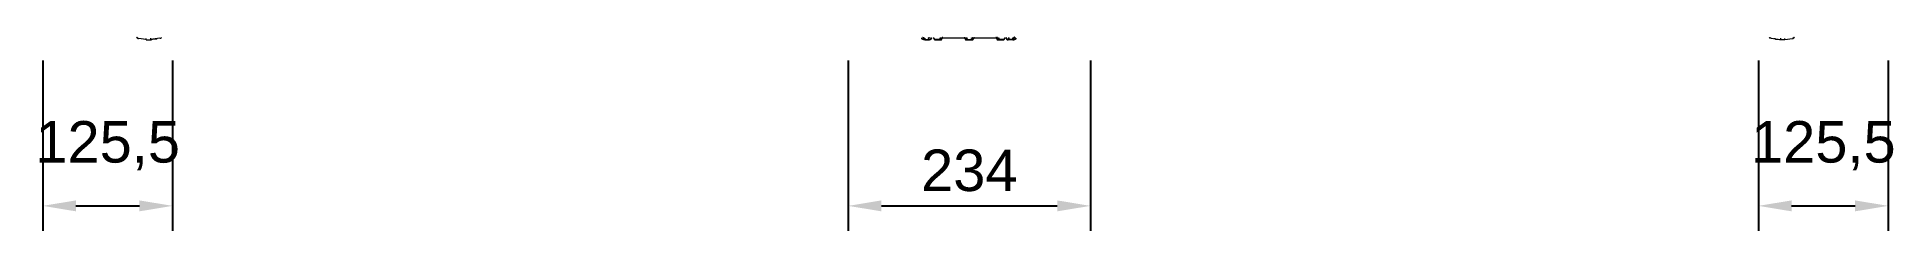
# Model space of a CAD drawing. Header units: millimetres. Extents: x -999 to 4635, y -962 to 3668.
# Drawn here: x -784 to 1010, y -184 to 3 of the extents above; entities that cross this region are included whole.
import ezdxf

# ---------------------------------------------------------------- set-up
doc = ezdxf.new("R2010")
doc.units = ezdxf.units.MM
doc.layers.add('GORUNEN', color=7, linetype='Continuous', lineweight=9)
doc.layers.add('OLCU', color=4, linetype='Continuous', lineweight=9)
doc.styles.add('PI3D', font='arial.ttf')
doc.dimstyles.new('PF_MM', dxfattribs={"dimtxt": 40, "dimasz": 32, "dimexe": 24, "dimexo": 20, "dimgap": 14, "dimtad": 1, "dimdec": 1, "dimtxsty": 'PI3D', "dimcen": 2.5, "dimclrd": 4, "dimclre": 4, "dimclrt": 3, "dimazin": 3, "dimtfac": 1, "dimtmove": 0, "dimatfit": 3})

msp = doc.modelspace()

# ---------------------------------------------------------------- dimensions: what is measured, and where the dimension line sits
at = {"layer": 'OLCU'}
for base, p1, p2 in [((-778.34, -160), (-778.34, 0), (-652.87, 0)), ((0, -160), (0, 0), (234, 0)), ((879.51, -160), (879.51, 0), (1004.99, 0))]:
    msp.add_linear_dim(base=base, p1=p1, p2=p2, dimstyle='PF_MM', dxfattribs=at).render()

# ---------------------------------------------------------------- linework, layer by layer
at = {"layer": 'GORUNEN'}
for points in [[(-687.82, 2.55), (-687.43, 2.22), (-687.05, 1.9)], [(-687.48, 2.53), (-687.03, 2.13), (-686.58, 1.76)], [(-687.47, 1.97), (-687.25, 1.89)], [(-687.25, 1.89), (-687.47, 1.97)], [(-687.25, 1.89), (-687.1, 1.84)], [(-687.25, 1.89), (-687.05, 1.82)], [(-687.13, 1.85), (-687.05, 1.82)], [(-687.05, 1.9), (-687.06, 1.91)], [(-686.58, 1.76), (-686.62, 1.76), (-686.65, 1.76), (-686.69, 1.77), (-686.72, 1.77), (-686.75, 1.77), (-686.79, 1.78), (-686.82, 1.79), (-686.85, 1.8), (-686.88, 1.81), (-686.91, 1.82), (-686.94, 1.83), (-686.96, 1.85), (-686.98, 1.86), (-687.01, 1.87), (-687.03, 1.89), (-687.04, 1.9), (-687.05, 1.9)], [(-687.05, 1.9), (-686.96, 1.83)], [(-686.96, 1.83), (-687.05, 1.9)], [(-687, 1.87), (-687.01, 1.87)], [(-687.01, 1.87), (-687.01, 1.87)], [(-686.96, 1.83), (-687, 1.87)], [(-686.96, 1.83), (-686.87, 1.76), (-686.77, 1.7), (-686.68, 1.64), (-686.58, 1.59), (-686.48, 1.54), (-686.38, 1.49), (-686.28, 1.45), (-686.18, 1.42), (-686.08, 1.39), (-685.97, 1.36), (-685.87, 1.34), (-685.76, 1.32)], [(-686.49, 1.68), (-686.53, 1.68), (-686.57, 1.68), (-686.6, 1.69), (-686.64, 1.69), (-686.68, 1.7), (-686.71, 1.71), (-686.74, 1.72), (-686.77, 1.73), (-686.8, 1.74), (-686.82, 1.75), (-686.85, 1.76), (-686.88, 1.78), (-686.9, 1.79), (-686.93, 1.81), (-686.94, 1.82), (-686.96, 1.83)], [(-686.56, 1.57), (-686.61, 1.6), (-686.67, 1.64)], [(-686.61, 1.6), (-686.67, 1.64)], [(-686.67, 1.64), (-686.67, 1.64)], [(-686.63, 1.61), (-686.52, 1.56), (-686.41, 1.51), (-686.3, 1.46), (-686.23, 1.44), (-686.17, 1.42)], [(-686.58, 1.76), (-686.49, 1.68)], [(-686.56, 1.57), (-686.56, 1.57)], [(-686.49, 1.68), (-686.43, 1.63), (-686.38, 1.59), (-686.32, 1.54), (-686.27, 1.51), (-686.22, 1.48), (-686.17, 1.45), (-686.12, 1.43), (-686.08, 1.41), (-686.02, 1.39), (-685.97, 1.37), (-685.92, 1.36), (-685.87, 1.34), (-685.82, 1.33), (-685.77, 1.32)], [(-686.19, 1.42), (-686.26, 1.44), (-686.33, 1.47), (-686.39, 1.5)], [(-686.19, 1.42), (-686.26, 1.44), (-686.33, 1.47), (-686.39, 1.5)], [(-685.76, 1.32), (-685.88, 1.34), (-685.99, 1.36), (-686.09, 1.39), (-686.19, 1.42)], [(-685.77, 1.32), (-685.76, 1.32)], [(-685.77, 1.32), (-685.77, 1.32)], [(-685.77, 1.32), (-685.76, 1.32)], [(-678.36, 0.28), (-685.76, 1.32)], [(-685.76, 1.32), (-685.76, 1.32)], [(-678.36, 0), (-678.36, 1.46)], [(-678.36, 0), (-674.36, 0)], [(-677.36, 0), (-673.36, 0)], [(-674.36, 1.66), (-674.36, 1.6)], [(-665.16, 1.57), (-674.36, 0.28)], [(-674.36, 1.55), (-674.36, 1.48)], [(-674.36, 1.46), (-674.36, 0)], [(-674.36, 0.77), (-674.36, 0.59)], [(-669.46, 0.83), (-673.36, 0.28)], [(-673.36, 0.42), (-673.36, 0)], [(-669.46, 0.83), (-671.84, 0.49)], [(-669.46, 0.83), (-669.02, 0.9), (-668.58, 0.99), (-668.2, 1.09), (-667.84, 1.2)], [(-669.38, 0.98), (-669.39, 0.95), (-669.4, 0.92), (-669.4, 0.9), (-669.41, 0.89), (-669.41, 0.88), (-669.42, 0.87), (-669.42, 0.86), (-669.43, 0.86), (-669.43, 0.85), (-669.43, 0.85), (-669.43, 0.85), (-669.44, 0.84), (-669.44, 0.84), (-669.44, 0.84), (-669.44, 0.84), (-669.45, 0.84), (-669.45, 0.83), (-669.45, 0.83), (-669.45, 0.83), (-669.45, 0.83), (-669.45, 0.83), (-669.46, 0.83), (-669.46, 0.83), (-669.46, 0.83), (-669.46, 0.83), (-669.46, 0.83), (-669.46, 0.83)], [(-667.84, 1.2), (-668.03, 1.14)], [(-665, 1.6), (-664.76, 1.65), (-664.52, 1.71), (-664.37, 1.75), (-664.22, 1.8)], [(-664.22, 1.8), (-664.02, 1.87), (-663.82, 1.96), (-663.63, 2.05)], [(-663.63, 2.05), (-663.82, 1.96), (-664.02, 1.87), (-664.22, 1.8)], [(-664.21, 1.8), (-664.22, 1.8)], [(-664.11, 1.84), (-663.91, 1.92)], [(-663.63, 2.05), (-663.65, 2.04)], [(74.07, 0), (73.83, 0.01), (73.59, 0.02), (73.36, 0.05), (73.12, 0.09), (72.89, 0.14), (72.66, 0.2), (72.43, 0.28), (72.21, 0.36), (71.99, 0.45), (71.77, 0.56), (71.57, 0.67), (71.36, 0.8), (71.16, 0.93), (70.97, 1.07), (70.79, 1.23), (70.66, 1.34), (70.54, 1.46)], [(70.67, 1.73), (70.84, 1.57), (71.02, 1.41), (71.2, 1.27), (71.39, 1.13), (71.59, 1), (71.8, 0.89), (71.96, 0.8), (72.12, 0.73), (72.28, 0.65), (72.45, 0.59), (72.61, 0.53), (72.78, 0.48), (72.95, 0.43), (73.12, 0.39), (73.3, 0.36), (73.47, 0.33), (73.65, 0.31), (73.83, 0.29), (74, 0.28), (74.17, 0.28)], [(71.92, 2.53), (71.98, 2.45), (72.04, 2.38), (72.11, 2.31), (72.18, 2.24), (72.25, 2.17), (72.33, 2.11), (72.41, 2.04), (72.49, 1.98), (72.58, 1.92), (72.68, 1.87), (72.77, 1.82), (72.87, 1.76)], [(72.47, 2.55), (72.51, 2.49), (72.56, 2.42), (72.61, 2.36), (72.67, 2.31), (72.73, 2.25), (72.79, 2.19), (72.86, 2.14), (72.92, 2.09), (73, 2.04), (73.07, 1.99), (73.15, 1.95), (73.23, 1.9)], [(72.87, 1.76), (72.89, 1.76), (72.9, 1.76), (72.91, 1.76), (72.93, 1.76), (72.94, 1.77), (72.95, 1.77), (72.97, 1.77), (72.98, 1.77), (73, 1.78), (73.01, 1.78), (73.03, 1.79), (73.04, 1.79), (73.06, 1.8), (73.07, 1.81), (73.09, 1.81), (73.11, 1.82), (73.13, 1.84), (73.15, 1.85), (73.18, 1.87), (73.2, 1.88), (73.21, 1.89), (73.23, 1.9)], [(72.87, 1.76), (72.97, 1.72), (73.07, 1.68)], [(73.07, 1.68), (73.08, 1.68), (73.09, 1.68), (73.1, 1.68), (73.11, 1.68), (73.13, 1.68), (73.14, 1.69), (73.15, 1.69), (73.16, 1.69), (73.17, 1.69), (73.18, 1.7), (73.19, 1.7), (73.21, 1.71), (73.22, 1.71), (73.23, 1.72), (73.25, 1.73), (73.27, 1.74), (73.29, 1.75), (73.31, 1.77), (73.32, 1.78), (73.34, 1.79), (73.36, 1.81), (73.38, 1.83)], [(73.07, 1.68), (73.3, 1.59), (73.53, 1.52), (73.75, 1.46), (73.98, 1.41), (74.22, 1.36), (74.41, 1.34), (74.6, 1.32)], [(73.23, 1.9), (73.31, 1.87), (73.38, 1.83)], [(73.38, 1.83), (73.53, 1.73), (73.66, 1.65), (73.78, 1.59), (73.9, 1.53), (74.02, 1.48), (74.14, 1.44), (74.26, 1.4), (74.38, 1.36), (74.49, 1.34), (74.54, 1.33), (74.6, 1.32)], [(74.07, 0), (78.5, 0)], [(74.17, 0.28), (78.24, 0.28)], [(77.2, 1.32), (77.28, 1.33), (77.37, 1.35), (77.45, 1.37), (77.54, 1.39), (77.62, 1.42), (77.71, 1.45), (77.79, 1.49), (77.87, 1.53), (77.96, 1.58), (78.04, 1.63), (78.12, 1.69), (78.2, 1.75), (78.25, 1.79), (78.3, 1.84)], [(77.2, 1.32), (77.22, 1.33), (77.24, 1.34), (77.26, 1.35), (77.28, 1.36), (77.31, 1.37), (77.33, 1.39), (77.35, 1.4), (77.37, 1.42), (77.39, 1.43), (77.41, 1.45), (77.44, 1.47), (77.46, 1.49), (77.48, 1.51), (77.5, 1.54), (77.52, 1.56), (77.55, 1.59), (77.58, 1.63), (77.61, 1.68), (77.64, 1.72), (77.67, 1.77), (77.69, 1.8), (77.7, 1.83)], [(77.7, 1.83), (77.72, 1.86), (77.74, 1.89), (77.76, 1.91)], [(78.3, 1.84), (78.28, 1.83), (78.26, 1.82), (78.24, 1.81), (78.21, 1.8), (78.19, 1.8), (78.17, 1.79), (78.14, 1.79), (78.12, 1.78), (78.1, 1.78), (78.07, 1.78), (78.05, 1.78), (78.02, 1.78), (78, 1.78), (77.97, 1.78), (77.94, 1.78), (77.92, 1.78), (77.89, 1.78), (77.86, 1.79), (77.84, 1.79), (77.81, 1.8), (77.77, 1.81), (77.74, 1.82), (77.7, 1.83)], [(78.44, 1.98), (78.42, 1.97), (78.39, 1.96), (78.37, 1.95), (78.35, 1.93), (78.32, 1.92), (78.3, 1.92), (78.27, 1.91), (78.24, 1.9), (78.22, 1.89), (78.19, 1.89), (78.16, 1.88), (78.13, 1.88), (78.1, 1.88), (78.07, 1.88), (78.04, 1.88), (78.01, 1.88), (77.98, 1.88), (77.95, 1.88), (77.92, 1.88), (77.89, 1.89), (77.86, 1.89), (77.83, 1.9), (77.8, 1.91), (77.76, 1.91)], [(78.24, 0.28), (78.33, 0.28), (78.43, 0.29), (78.52, 0.3), (78.61, 0.32), (78.71, 0.34), (78.8, 0.36), (78.89, 0.39), (78.98, 0.42), (79.06, 0.46), (79.15, 0.5), (79.23, 0.55), (79.31, 0.59), (79.39, 0.65), (79.47, 0.7), (79.54, 0.76), (79.61, 0.83), (79.68, 0.89), (79.74, 0.96), (79.8, 1.04), (79.86, 1.11), (79.91, 1.19), (79.96, 1.27), (80, 1.36), (80.04, 1.44), (80.08, 1.53), (80.11, 1.62), (80.14, 1.71), (80.17, 1.8), (80.18, 1.89), (80.2, 1.99), (80.21, 2.08), (80.22, 2.17), (80.22, 2.26)], [(78.3, 1.84), (78.35, 1.89), (78.39, 1.93), (78.44, 1.98)], [(80.5, 2), (80.5, 1.9), (80.49, 1.81), (80.48, 1.71), (80.46, 1.62), (80.44, 1.53), (80.42, 1.44), (80.39, 1.34), (80.36, 1.25), (80.32, 1.17), (80.28, 1.08), (80.23, 1), (80.18, 0.92), (80.13, 0.84), (80.07, 0.76), (80.01, 0.69), (79.94, 0.62), (79.88, 0.55), (79.81, 0.49), (79.73, 0.43), (79.66, 0.37), (79.58, 0.31), (79.5, 0.27), (79.41, 0.22), (79.33, 0.18), (79.24, 0.14), (79.15, 0.11), (79.06, 0.08), (78.97, 0.05), (78.87, 0.03), (78.78, 0.02), (78.68, 0.01), (78.59, 0), (78.5, 0)], [(82.5, 2), (82.5, 1.9), (82.51, 1.8), (82.52, 1.71), (82.54, 1.61), (82.56, 1.51), (82.59, 1.42), (82.62, 1.33), (82.65, 1.23), (82.69, 1.14), (82.74, 1.06), (82.78, 0.97), (82.84, 0.89), (82.89, 0.81), (82.95, 0.73), (83.02, 0.66), (83.09, 0.59), (83.16, 0.52), (83.23, 0.45), (83.31, 0.39), (83.39, 0.34), (83.47, 0.28), (83.56, 0.24), (83.64, 0.19), (83.73, 0.15), (83.83, 0.12), (83.92, 0.09), (84.01, 0.06), (84.11, 0.04), (84.21, 0.02), (84.3, 0.01), (84.4, 0), (84.5, 0)], [(84.76, 0.28), (84.67, 0.28), (84.57, 0.29), (84.48, 0.3), (84.39, 0.32), (84.29, 0.34), (84.24, 0.35), (84.17, 0.37), (84.1, 0.39), (84.05, 0.41), (83.98, 0.44), (83.91, 0.47), (83.84, 0.51), (83.77, 0.54), (83.7, 0.59), (83.63, 0.63), (83.59, 0.66), (83.54, 0.7), (83.5, 0.73), (83.45, 0.77), (83.41, 0.81), (83.37, 0.84), (83.34, 0.88), (83.29, 0.93), (83.23, 1), (83.18, 1.06), (83.14, 1.12), (83.09, 1.19), (83.05, 1.26), (83.01, 1.33), (82.97, 1.4), (82.94, 1.48), (82.91, 1.55), (82.88, 1.63), (82.86, 1.71), (82.84, 1.79), (82.82, 1.86), (82.81, 1.94), (82.8, 2.02), (82.79, 2.11), (82.78, 2.18), (82.78, 2.26)], [(84.5, 0), (89.5, 0)], [(89.33, 0.28), (84.76, 0.28)], [(88.49, 1.89), (88.52, 1.76), (88.54, 1.67), (88.56, 1.59), (88.59, 1.52), (88.6, 1.48), (88.62, 1.44)], [(88.62, 1.44), (88.67, 1.44), (88.71, 1.45), (88.76, 1.45), (88.81, 1.46), (88.86, 1.47), (88.9, 1.48), (88.94, 1.5), (88.98, 1.51), (89.02, 1.53), (89.06, 1.55), (89.1, 1.57), (89.13, 1.59), (89.17, 1.61), (89.21, 1.64), (89.24, 1.67), (89.28, 1.7), (89.31, 1.73), (89.34, 1.76), (89.37, 1.79), (89.4, 1.83), (89.43, 1.86), (89.45, 1.9), (89.47, 1.94), (89.5, 1.97), (89.52, 2.01), (89.53, 2.05), (89.55, 2.09), (89.56, 2.13), (89.58, 2.17), (89.59, 2.21), (89.6, 2.25), (89.6, 2.29), (89.61, 2.33), (89.61, 2.37), (89.61, 2.4), (89.61, 2.43)], [(88.62, 1.44), (88.63, 1.42), (88.64, 1.4), (88.64, 1.39)], [(89.33, 0.28), (89.38, 0.28), (89.43, 0.29), (89.48, 0.29), (89.52, 0.3), (89.57, 0.31), (89.61, 0.32), (89.66, 0.34), (89.7, 0.35), (89.75, 0.37), (89.79, 0.39), (89.83, 0.42), (89.87, 0.44), (89.91, 0.47), (89.95, 0.5), (89.99, 0.53), (90.02, 0.56), (90.05, 0.59), (90.09, 0.63), (90.12, 0.66), (90.14, 0.7), (90.17, 0.74), (90.19, 0.78), (90.22, 0.82), (90.24, 0.87), (90.26, 0.91), (90.27, 0.95), (90.29, 1), (90.3, 1.05), (90.31, 1.09), (90.32, 1.14), (90.32, 1.19), (90.32, 1.23), (90.33, 1.28)], [(89.5, 0), (89.55, 0), (89.6, 0), (89.65, 0.01), (89.7, 0.02), (89.74, 0.03), (89.79, 0.04), (89.84, 0.06), (89.88, 0.08), (89.93, 0.1), (89.97, 0.12), (90.01, 0.14), (90.06, 0.17), (90.1, 0.2), (90.13, 0.23), (90.17, 0.26), (90.21, 0.29), (90.24, 0.33), (90.27, 0.37), (90.3, 0.4), (90.33, 0.44), (90.36, 0.49), (90.38, 0.53), (90.4, 0.57), (90.42, 0.62), (90.44, 0.66), (90.46, 0.71), (90.47, 0.76), (90.48, 0.8), (90.49, 0.85), (90.5, 0.9), (90.5, 0.95), (90.5, 1)], [(91.32, 2.28), (91.27, 2.28), (91.22, 2.28), (91.17, 2.27), (91.13, 2.26), (91.08, 2.25), (91.04, 2.24), (90.99, 2.23), (90.95, 2.21), (90.9, 2.19), (90.86, 2.17), (90.82, 2.15), (90.78, 2.12), (90.74, 2.1), (90.7, 2.07), (90.66, 2.04), (90.63, 2), (90.6, 1.97), (90.56, 1.94), (90.53, 1.9), (90.51, 1.86), (90.48, 1.82), (90.46, 1.78), (90.43, 1.74), (90.41, 1.7), (90.39, 1.65), (90.38, 1.61), (90.36, 1.56), (90.35, 1.52), (90.34, 1.47), (90.33, 1.42), (90.33, 1.38), (90.33, 1.33), (90.33, 1.28)], [(90.33, 1.28), (90.33, 1.28)], [(91.5, 2), (91.45, 2), (91.4, 2), (91.35, 1.99), (91.3, 1.98), (91.26, 1.97), (91.21, 1.96), (91.16, 1.94), (91.12, 1.92), (91.07, 1.9), (91.03, 1.88), (90.99, 1.86), (90.94, 1.83), (90.9, 1.8), (90.87, 1.77), (90.83, 1.74), (90.79, 1.71), (90.76, 1.67), (90.73, 1.63), (90.7, 1.6), (90.67, 1.56), (90.64, 1.51), (90.62, 1.47), (90.6, 1.43), (90.58, 1.38), (90.56, 1.34), (90.54, 1.29), (90.53, 1.24), (90.52, 1.2), (90.51, 1.15), (90.5, 1.1), (90.5, 1.05), (90.5, 1)], [(91.5, 2), (112, 2)], [(113, 1), (113, 1.05), (113, 1.1), (112.99, 1.15), (112.98, 1.2), (112.97, 1.24), (112.96, 1.29), (112.94, 1.34), (112.92, 1.38), (112.9, 1.43), (112.88, 1.47), (112.86, 1.51), (112.83, 1.56), (112.8, 1.6), (112.77, 1.63), (112.74, 1.67), (112.71, 1.71), (112.67, 1.74), (112.63, 1.77), (112.6, 1.8), (112.56, 1.83), (112.51, 1.86), (112.47, 1.88), (112.43, 1.9), (112.38, 1.92), (112.34, 1.94), (112.29, 1.96), (112.24, 1.97), (112.2, 1.98), (112.15, 1.99), (112.1, 2), (112.05, 2), (112, 2)], [(112.18, 2.28), (112.23, 2.28), (112.28, 2.28), (112.33, 2.27), (112.37, 2.26), (112.42, 2.25), (112.46, 2.24), (112.51, 2.23), (112.55, 2.21), (112.6, 2.19), (112.64, 2.17), (112.68, 2.15), (112.72, 2.12), (112.76, 2.1), (112.8, 2.07), (112.84, 2.04), (112.87, 2), (112.9, 1.97), (112.94, 1.94), (112.97, 1.9), (112.99, 1.86), (113.02, 1.82), (113.04, 1.78), (113.07, 1.74), (113.09, 1.7), (113.11, 1.65), (113.12, 1.61), (113.14, 1.56), (113.15, 1.52), (113.16, 1.47), (113.17, 1.42), (113.17, 1.38), (113.17, 1.33), (113.17, 1.28)], [(113, 1), (113, 0.95), (113, 0.9), (113.01, 0.85), (113.02, 0.8), (113.03, 0.76), (113.04, 0.71), (113.06, 0.66), (113.08, 0.62), (113.1, 0.57), (113.12, 0.53), (113.14, 0.49), (113.17, 0.44), (113.2, 0.4), (113.23, 0.37), (113.26, 0.33), (113.29, 0.29), (113.33, 0.26), (113.37, 0.23), (113.4, 0.2), (113.44, 0.17), (113.49, 0.14), (113.53, 0.12), (113.57, 0.1), (113.62, 0.08), (113.66, 0.06), (113.71, 0.04), (113.76, 0.03), (113.8, 0.02), (113.85, 0.01), (113.9, 0), (113.95, 0), (114, 0)], [(114.17, 0.28), (114.12, 0.28), (114.07, 0.29), (114.02, 0.29), (113.98, 0.3), (113.93, 0.31), (113.89, 0.32), (113.84, 0.34), (113.8, 0.35), (113.75, 0.37), (113.71, 0.39), (113.67, 0.42), (113.63, 0.44), (113.59, 0.47), (113.55, 0.5), (113.51, 0.53), (113.48, 0.56), (113.45, 0.59), (113.41, 0.63), (113.38, 0.66), (113.36, 0.7), (113.33, 0.74), (113.31, 0.78), (113.28, 0.82), (113.26, 0.87), (113.24, 0.91), (113.23, 0.95), (113.21, 1), (113.2, 1.05), (113.19, 1.09), (113.18, 1.14), (113.18, 1.19), (113.18, 1.23), (113.17, 1.28)], [(113.17, 1.28), (113.17, 1.28)], [(114.88, 1.44), (114.83, 1.44), (114.79, 1.45), (114.74, 1.45), (114.69, 1.46), (114.64, 1.47), (114.6, 1.48), (114.56, 1.5), (114.52, 1.51), (114.48, 1.53), (114.44, 1.55), (114.4, 1.57), (114.37, 1.59), (114.33, 1.61), (114.29, 1.64), (114.26, 1.67), (114.22, 1.7), (114.19, 1.73), (114.16, 1.76), (114.13, 1.79), (114.1, 1.83), (114.07, 1.86), (114.05, 1.9), (114.03, 1.94), (114, 1.97), (113.98, 2.01), (113.97, 2.05), (113.95, 2.09), (113.94, 2.13), (113.92, 2.17), (113.91, 2.21), (113.9, 2.25), (113.9, 2.29), (113.89, 2.33), (113.89, 2.37), (113.89, 2.4), (113.89, 2.43)], [(114, 0), (120, 0)], [(114.17, 0.28), (119.83, 0.28)], [(114.88, 1.44), (114.87, 1.42), (114.86, 1.4), (114.86, 1.39)], [(115.01, 1.89), (114.98, 1.76), (114.96, 1.67), (114.94, 1.59), (114.91, 1.52), (114.9, 1.48), (114.88, 1.44)], [(119.12, 1.44), (119.1, 1.48), (119.08, 1.53), (119.06, 1.59), (119.05, 1.64), (119.03, 1.71), (119.01, 1.78), (119, 1.83), (118.99, 1.89)], [(120.11, 2.43), (120.11, 2.38), (120.11, 2.33), (120.1, 2.28), (120.09, 2.24), (120.08, 2.2), (120.07, 2.16), (120.06, 2.12), (120.04, 2.08), (120.03, 2.04), (120.01, 2), (119.99, 1.96), (119.97, 1.92), (119.94, 1.89), (119.92, 1.85), (119.89, 1.82), (119.86, 1.78), (119.83, 1.75), (119.8, 1.72), (119.77, 1.69), (119.73, 1.66), (119.7, 1.63), (119.66, 1.61), (119.62, 1.58), (119.58, 1.56), (119.55, 1.54), (119.51, 1.52), (119.47, 1.51), (119.43, 1.49), (119.39, 1.48), (119.35, 1.47), (119.31, 1.46), (119.27, 1.45), (119.23, 1.45), (119.19, 1.44), (119.15, 1.44), (119.12, 1.44)], [(119.12, 1.44), (119.13, 1.42), (119.14, 1.4), (119.14, 1.39)], [(120.83, 1.28), (120.82, 1.23), (120.82, 1.18), (120.81, 1.14), (120.81, 1.09), (120.8, 1.04), (120.78, 1), (120.77, 0.95), (120.75, 0.91), (120.74, 0.86), (120.71, 0.82), (120.69, 0.78), (120.67, 0.74), (120.64, 0.7), (120.61, 0.66), (120.58, 0.62), (120.55, 0.59), (120.52, 0.55), (120.48, 0.52), (120.45, 0.49), (120.41, 0.46), (120.37, 0.44), (120.33, 0.41), (120.29, 0.39), (120.24, 0.37), (120.2, 0.35), (120.16, 0.33), (120.11, 0.32), (120.06, 0.31), (120.02, 0.3), (119.97, 0.29), (119.92, 0.29), (119.88, 0.28), (119.83, 0.28)], [(120, 0), (120.05, 0), (120.1, 0), (120.15, 0.01), (120.2, 0.02), (120.24, 0.03), (120.29, 0.04), (120.34, 0.06), (120.38, 0.08), (120.43, 0.1), (120.47, 0.12), (120.51, 0.14), (120.56, 0.17), (120.6, 0.2), (120.63, 0.23), (120.67, 0.26), (120.71, 0.29), (120.74, 0.33), (120.77, 0.37), (120.8, 0.4), (120.83, 0.44), (120.86, 0.49), (120.88, 0.53), (120.9, 0.57), (120.92, 0.62), (120.94, 0.66), (120.96, 0.71), (120.97, 0.76), (120.98, 0.8), (120.99, 0.85), (121, 0.9), (121, 0.95), (121, 1)], [(120.83, 1.28), (120.83, 1.33), (120.83, 1.38), (120.84, 1.43), (120.84, 1.47), (120.85, 1.52), (120.87, 1.57), (120.88, 1.61), (120.9, 1.66), (120.91, 1.7), (120.94, 1.74), (120.96, 1.78), (120.98, 1.82), (121.01, 1.86), (121.04, 1.9), (121.07, 1.94), (121.1, 1.97), (121.13, 2.01), (121.17, 2.04), (121.2, 2.07), (121.24, 2.1), (121.28, 2.12), (121.32, 2.15), (121.36, 2.17), (121.41, 2.19), (121.45, 2.21), (121.49, 2.23), (121.54, 2.24), (121.59, 2.25), (121.63, 2.26), (121.68, 2.27), (121.73, 2.28), (121.77, 2.28), (121.82, 2.28)], [(120.83, 1.28), (120.83, 1.28)], [(122, 2), (121.95, 2), (121.9, 2), (121.85, 1.99), (121.8, 1.98), (121.76, 1.97), (121.71, 1.96), (121.66, 1.94), (121.62, 1.92), (121.57, 1.9), (121.53, 1.88), (121.49, 1.86), (121.44, 1.83), (121.4, 1.8), (121.37, 1.77), (121.33, 1.74), (121.29, 1.71), (121.26, 1.67), (121.23, 1.63), (121.2, 1.6), (121.17, 1.56), (121.14, 1.51), (121.12, 1.47), (121.1, 1.43), (121.08, 1.38), (121.06, 1.34), (121.04, 1.29), (121.03, 1.24), (121.02, 1.2), (121.01, 1.15), (121, 1.1), (121, 1.05), (121, 1)], [(122, 2), (142.5, 2)], [(143.5, 1), (143.5, 1.05), (143.5, 1.1), (143.49, 1.15), (143.48, 1.2), (143.47, 1.24), (143.46, 1.29), (143.44, 1.34), (143.42, 1.38), (143.4, 1.43), (143.38, 1.47), (143.36, 1.51), (143.33, 1.56), (143.3, 1.6), (143.27, 1.63), (143.24, 1.67), (143.21, 1.71), (143.17, 1.74), (143.13, 1.77), (143.1, 1.8), (143.06, 1.83), (143.01, 1.86), (142.97, 1.88), (142.93, 1.9), (142.88, 1.92), (142.84, 1.94), (142.79, 1.96), (142.74, 1.97), (142.7, 1.98), (142.65, 1.99), (142.6, 2), (142.55, 2), (142.5, 2)], [(143.67, 1.28), (143.67, 1.33), (143.67, 1.38), (143.66, 1.43), (143.66, 1.47), (143.65, 1.52), (143.63, 1.57), (143.62, 1.61), (143.6, 1.66), (143.59, 1.7), (143.56, 1.74), (143.54, 1.78), (143.52, 1.82), (143.49, 1.86), (143.46, 1.9), (143.43, 1.94), (143.4, 1.97), (143.37, 2.01), (143.33, 2.04), (143.3, 2.07), (143.26, 2.1), (143.22, 2.12), (143.18, 2.15), (143.14, 2.17), (143.09, 2.19), (143.05, 2.21), (143.01, 2.23), (142.96, 2.24), (142.91, 2.25), (142.87, 2.26), (142.82, 2.27), (142.77, 2.28), (142.73, 2.28), (142.68, 2.28)], [(143.5, 1), (143.5, 0.95), (143.5, 0.9), (143.51, 0.85), (143.52, 0.8), (143.53, 0.76), (143.54, 0.71), (143.56, 0.66), (143.58, 0.62), (143.6, 0.57), (143.62, 0.53), (143.64, 0.49), (143.67, 0.44), (143.7, 0.4), (143.73, 0.37), (143.76, 0.33), (143.79, 0.29), (143.83, 0.26), (143.87, 0.23), (143.9, 0.2), (143.94, 0.17), (143.99, 0.14), (144.03, 0.12), (144.07, 0.1), (144.12, 0.08), (144.16, 0.06), (144.21, 0.04), (144.26, 0.03), (144.3, 0.02), (144.35, 0.01), (144.4, 0), (144.45, 0), (144.5, 0)], [(143.67, 1.28), (143.68, 1.23), (143.68, 1.18), (143.69, 1.14), (143.69, 1.09), (143.7, 1.04), (143.72, 1), (143.73, 0.95), (143.75, 0.91), (143.76, 0.86), (143.79, 0.82), (143.81, 0.78), (143.83, 0.74), (143.86, 0.7), (143.89, 0.66), (143.92, 0.62), (143.95, 0.59), (143.98, 0.55), (144.02, 0.52), (144.05, 0.49), (144.09, 0.46), (144.13, 0.44), (144.17, 0.41), (144.21, 0.39), (144.26, 0.37), (144.3, 0.35), (144.34, 0.33), (144.39, 0.32), (144.44, 0.31), (144.48, 0.3), (144.53, 0.29), (144.58, 0.29), (144.62, 0.28), (144.67, 0.28)], [(143.67, 1.28), (143.67, 1.28)], [(145.38, 1.44), (145.33, 1.44), (145.29, 1.45), (145.24, 1.45), (145.19, 1.46), (145.14, 1.47), (145.1, 1.48), (145.06, 1.5), (145.02, 1.51), (144.98, 1.53), (144.94, 1.55), (144.9, 1.57), (144.87, 1.59), (144.83, 1.61), (144.79, 1.64), (144.76, 1.67), (144.72, 1.7), (144.69, 1.73), (144.66, 1.76), (144.63, 1.79), (144.6, 1.83), (144.57, 1.86), (144.55, 1.9), (144.53, 1.94), (144.5, 1.97), (144.48, 2.01), (144.47, 2.05), (144.45, 2.09), (144.44, 2.13), (144.42, 2.17), (144.41, 2.21), (144.4, 2.25), (144.4, 2.29), (144.39, 2.33), (144.39, 2.37), (144.39, 2.4), (144.39, 2.43)], [(144.5, 0), (149.5, 0)], [(149.24, 0.28), (144.67, 0.28)], [(145.38, 1.44), (145.37, 1.42), (145.36, 1.4), (145.36, 1.39)], [(145.51, 1.89), (145.48, 1.76), (145.46, 1.67), (145.44, 1.59), (145.41, 1.52), (145.4, 1.48), (145.38, 1.44)], [(151.22, 2.26), (151.22, 2.17), (151.21, 2.07), (151.2, 1.98), (151.18, 1.89), (151.16, 1.79), (151.15, 1.74), (151.13, 1.67), (151.11, 1.6), (151.09, 1.55), (151.06, 1.48), (151.03, 1.41), (150.99, 1.34), (150.96, 1.27), (150.91, 1.2), (150.87, 1.13), (150.84, 1.09), (150.8, 1.04), (150.77, 1), (150.73, 0.95), (150.69, 0.91), (150.66, 0.87), (150.62, 0.84), (150.58, 0.8), (150.53, 0.75), (150.46, 0.7), (150.4, 0.65), (150.33, 0.61), (150.26, 0.56), (150.19, 0.52), (150.12, 0.49), (150.05, 0.45), (149.97, 0.42), (149.9, 0.39), (149.82, 0.37), (149.74, 0.34), (149.66, 0.33), (149.58, 0.31), (149.5, 0.3), (149.42, 0.29), (149.34, 0.28), (149.29, 0.28), (149.24, 0.28)], [(149.5, 0), (149.6, 0), (149.7, 0.01), (149.79, 0.02), (149.89, 0.04), (149.99, 0.06), (150.08, 0.09), (150.17, 0.12), (150.27, 0.15), (150.36, 0.19), (150.44, 0.24), (150.53, 0.28), (150.61, 0.34), (150.69, 0.39), (150.77, 0.45), (150.84, 0.52), (150.91, 0.59), (150.98, 0.66), (151.05, 0.73), (151.11, 0.81), (151.16, 0.89), (151.22, 0.97), (151.26, 1.06), (151.31, 1.14), (151.35, 1.23), (151.38, 1.33), (151.41, 1.42), (151.44, 1.51), (151.46, 1.61), (151.48, 1.71), (151.49, 1.8), (151.5, 1.9), (151.5, 2)], [(152.5, 2), (152.5, 1.9), (152.51, 1.81), (152.52, 1.71), (152.54, 1.62), (152.56, 1.53), (152.58, 1.44), (152.61, 1.34), (152.64, 1.25), (152.68, 1.17), (152.72, 1.08), (152.77, 1), (152.82, 0.92), (152.87, 0.84), (152.93, 0.76), (152.99, 0.69), (153.06, 0.62), (153.12, 0.55), (153.19, 0.49), (153.27, 0.43), (153.34, 0.37), (153.42, 0.31), (153.5, 0.27), (153.59, 0.22), (153.67, 0.18), (153.76, 0.14), (153.85, 0.11), (153.94, 0.08), (154.03, 0.05), (154.13, 0.03), (154.22, 0.02), (154.32, 0.01), (154.41, 0), (154.5, 0)], [(154.76, 0.28), (154.67, 0.28), (154.57, 0.29), (154.48, 0.3), (154.39, 0.32), (154.29, 0.34), (154.2, 0.36), (154.11, 0.39), (154.02, 0.42), (153.94, 0.46), (153.85, 0.5), (153.77, 0.55), (153.69, 0.59), (153.61, 0.65), (153.53, 0.7), (153.46, 0.76), (153.39, 0.83), (153.32, 0.89), (153.26, 0.96), (153.2, 1.04), (153.14, 1.11), (153.09, 1.19), (153.04, 1.27), (153, 1.36), (152.96, 1.44), (152.92, 1.53), (152.89, 1.62), (152.86, 1.71), (152.83, 1.8), (152.82, 1.89), (152.8, 1.99), (152.79, 2.08), (152.78, 2.17), (152.78, 2.26)], [(158.93, 0), (154.5, 0)], [(154.56, 1.98), (154.58, 1.97), (154.61, 1.96), (154.63, 1.95), (154.65, 1.93), (154.68, 1.92), (154.7, 1.92), (154.73, 1.91), (154.76, 1.9), (154.78, 1.89), (154.81, 1.89), (154.84, 1.88), (154.87, 1.88), (154.9, 1.88), (154.93, 1.88), (154.96, 1.88), (154.99, 1.88), (155.02, 1.88), (155.05, 1.88), (155.08, 1.88), (155.11, 1.89), (155.14, 1.89), (155.17, 1.9), (155.2, 1.91), (155.24, 1.91)], [(154.7, 1.84), (154.65, 1.89), (154.61, 1.93), (154.56, 1.98)], [(155.8, 1.32), (155.72, 1.33), (155.63, 1.35), (155.55, 1.37), (155.46, 1.39), (155.38, 1.42), (155.29, 1.45), (155.21, 1.49), (155.13, 1.53), (155.04, 1.58), (154.96, 1.63), (154.88, 1.69), (154.8, 1.75), (154.75, 1.79), (154.7, 1.84)], [(154.7, 1.84), (154.72, 1.83), (154.74, 1.82), (154.76, 1.81), (154.79, 1.8), (154.81, 1.8), (154.83, 1.79), (154.86, 1.79), (154.88, 1.78), (154.9, 1.78), (154.93, 1.78), (154.95, 1.78), (154.98, 1.78), (155, 1.78), (155.03, 1.78), (155.06, 1.78), (155.08, 1.78), (155.11, 1.78), (155.14, 1.79), (155.16, 1.79), (155.19, 1.8), (155.23, 1.81), (155.26, 1.82), (155.3, 1.83)], [(158.83, 0.28), (154.76, 0.28)], [(155.3, 1.83), (155.28, 1.86), (155.26, 1.89), (155.24, 1.91)], [(155.8, 1.32), (155.78, 1.33), (155.76, 1.34), (155.74, 1.35), (155.72, 1.36), (155.69, 1.37), (155.67, 1.39), (155.65, 1.4), (155.63, 1.42), (155.61, 1.43), (155.59, 1.45), (155.56, 1.47), (155.54, 1.49), (155.52, 1.51), (155.5, 1.54), (155.48, 1.56), (155.45, 1.59), (155.42, 1.63), (155.39, 1.68), (155.36, 1.72), (155.33, 1.77), (155.31, 1.8), (155.3, 1.83)], [(159.62, 1.83), (159.47, 1.73), (159.34, 1.65), (159.22, 1.59), (159.1, 1.53), (158.98, 1.48), (158.86, 1.44), (158.74, 1.4), (158.62, 1.36), (158.51, 1.34), (158.46, 1.33), (158.4, 1.32)], [(159.93, 1.68), (159.7, 1.59), (159.47, 1.52), (159.25, 1.46), (159.02, 1.41), (158.78, 1.36), (158.59, 1.34), (158.4, 1.32)], [(162.33, 1.73), (162.16, 1.57), (161.98, 1.41), (161.8, 1.27), (161.61, 1.13), (161.41, 1), (161.2, 0.89), (161.04, 0.8), (160.88, 0.73), (160.72, 0.65), (160.55, 0.59), (160.39, 0.53), (160.22, 0.48), (160.05, 0.43), (159.88, 0.39), (159.7, 0.36), (159.53, 0.33), (159.35, 0.31), (159.17, 0.29), (159, 0.28), (158.83, 0.28)], [(158.93, 0), (159.17, 0.01), (159.41, 0.02), (159.64, 0.05), (159.88, 0.09), (160.11, 0.14), (160.34, 0.2), (160.57, 0.28), (160.79, 0.36), (161.01, 0.45), (161.23, 0.56), (161.43, 0.67), (161.64, 0.8), (161.84, 0.93), (162.03, 1.07), (162.21, 1.23), (162.34, 1.34), (162.46, 1.46)], [(159.77, 1.9), (159.69, 1.87), (159.62, 1.83)], [(159.93, 1.68), (159.92, 1.68), (159.91, 1.68), (159.9, 1.68), (159.89, 1.68), (159.87, 1.68), (159.86, 1.69), (159.85, 1.69), (159.84, 1.69), (159.83, 1.69), (159.82, 1.7), (159.81, 1.7), (159.79, 1.71), (159.78, 1.71), (159.77, 1.72), (159.75, 1.73), (159.73, 1.74), (159.71, 1.75), (159.69, 1.77), (159.68, 1.78), (159.66, 1.79), (159.64, 1.81), (159.62, 1.83)], [(160.53, 2.55), (160.49, 2.49), (160.44, 2.42), (160.39, 2.36), (160.33, 2.31), (160.27, 2.25), (160.21, 2.19), (160.14, 2.14), (160.08, 2.09), (160, 2.04), (159.93, 1.99), (159.85, 1.95), (159.77, 1.9)], [(160.13, 1.76), (160.11, 1.76), (160.1, 1.76), (160.09, 1.76), (160.07, 1.76), (160.06, 1.77), (160.05, 1.77), (160.03, 1.77), (160.02, 1.77), (160, 1.78), (159.99, 1.78), (159.97, 1.79), (159.96, 1.79), (159.94, 1.8), (159.93, 1.81), (159.91, 1.81), (159.89, 1.82), (159.87, 1.84), (159.85, 1.85), (159.82, 1.87), (159.8, 1.88), (159.79, 1.89), (159.77, 1.9)], [(160.13, 1.76), (160.03, 1.72), (159.93, 1.68)], [(161.08, 2.53), (161.02, 2.45), (160.96, 2.38), (160.89, 2.31), (160.82, 2.24), (160.75, 2.17), (160.67, 2.11), (160.59, 2.04), (160.51, 1.98), (160.42, 1.92), (160.32, 1.87), (160.23, 1.82), (160.13, 1.76)], [(890.28, 2.05), (890.14, 2.12), (890.01, 2.19), (889.87, 2.27)], [(890.86, 1.8), (890.66, 1.87), (890.47, 1.96), (890.28, 2.05)], [(890.28, 2.05), (890.29, 2.04)], [(890.28, 2.05), (890.47, 1.96), (890.66, 1.87), (890.86, 1.8)], [(890.76, 1.84), (890.55, 1.92)], [(891.64, 1.6), (891.41, 1.65), (891.17, 1.71), (891.01, 1.75), (890.86, 1.8)], [(891.81, 1.57), (891.64, 1.6)], [(891.81, 1.57), (901, 0.28)], [(894.68, 1.14), (894.48, 1.2)], [(896.11, 0.83), (895.66, 0.9), (895.22, 0.99), (894.85, 1.09), (894.48, 1.2)], [(894.48, 1.2), (894.81, 1.1)], [(896.11, 0.83), (896.11, 0.83), (896.11, 0.83), (896.1, 0.83), (896.1, 0.83), (896.1, 0.83), (896.1, 0.83), (896.1, 0.83), (896.1, 0.83), (896.09, 0.83), (896.09, 0.84), (896.09, 0.84), (896.09, 0.84), (896.09, 0.84), (896.08, 0.84), (896.08, 0.84), (896.08, 0.84), (896.08, 0.85), (896.08, 0.85), (896.08, 0.85), (896.07, 0.85), (896.07, 0.86), (896.07, 0.86), (896.07, 0.86), (896.07, 0.87), (896.06, 0.87), (896.06, 0.88), (896.06, 0.88), (896.05, 0.89), (896.05, 0.9), (896.05, 0.91), (896.04, 0.93), (896.04, 0.94), (896.03, 0.96), (896.03, 0.98)], [(896.11, 0.83), (900, 0.28)], [(898.49, 0.49), (896.11, 0.83)], [(900, 0), (900, 0.42)], [(904, 0), (900, 0)], [(901, 1.66), (901, 1.6)], [(901, 1.55), (901, 1.48)], [(901, 1.46), (901, 0)], [(901, 0.77), (901, 0.59)], [(905, 0), (901, 0)], [(905, 0), (905, 1.46)], [(905, 0.28), (912.41, 1.32)], [(913.6, 1.83), (913.51, 1.76), (913.42, 1.7), (913.32, 1.64), (913.23, 1.59), (913.13, 1.54), (913.03, 1.49), (912.93, 1.45), (912.83, 1.42), (912.72, 1.39), (912.62, 1.36), (912.51, 1.34), (912.41, 1.32)], [(913.13, 1.68), (913.08, 1.63), (913.02, 1.59), (912.97, 1.54), (912.92, 1.51), (912.87, 1.48), (912.82, 1.45), (912.77, 1.43), (912.72, 1.41), (912.67, 1.39), (912.62, 1.37), (912.57, 1.36), (912.52, 1.34), (912.46, 1.33), (912.41, 1.32)], [(912.41, 1.32), (912.52, 1.34), (912.64, 1.36), (912.73, 1.39), (912.83, 1.42)], [(912.41, 1.32), (912.41, 1.32)], [(912.41, 1.32), (912.41, 1.32)], [(912.41, 1.32), (912.41, 1.32)], [(912.41, 1.32), (912.41, 1.32)], [(912.41, 1.32), (912.41, 1.32)], [(912.82, 1.42), (912.93, 1.45), (913.04, 1.5), (913.14, 1.54), (913.21, 1.58), (913.28, 1.61)], [(912.83, 1.42), (912.9, 1.44), (912.97, 1.47), (913.04, 1.5)], [(912.83, 1.42), (912.9, 1.44), (912.97, 1.47), (913.04, 1.5)], [(913.13, 1.68), (913.17, 1.68), (913.21, 1.68), (913.25, 1.69), (913.29, 1.69), (913.32, 1.7), (913.36, 1.71), (913.39, 1.72), (913.41, 1.73), (913.44, 1.74), (913.47, 1.75), (913.5, 1.76), (913.52, 1.78), (913.55, 1.79), (913.57, 1.81), (913.59, 1.82), (913.6, 1.83)], [(913.22, 1.76), (913.13, 1.68)], [(913.2, 1.57), (913.26, 1.6), (913.32, 1.64)], [(913.2, 1.57), (913.2, 1.57)], [(914.13, 2.53), (913.68, 2.13), (913.22, 1.76)], [(913.22, 1.76), (913.26, 1.76), (913.3, 1.76), (913.33, 1.77), (913.37, 1.77), (913.4, 1.77), (913.43, 1.78), (913.47, 1.79), (913.5, 1.8), (913.53, 1.81), (913.56, 1.82), (913.58, 1.83), (913.61, 1.85), (913.63, 1.86), (913.65, 1.87), (913.67, 1.89), (913.68, 1.9), (913.7, 1.9)], [(913.26, 1.6), (913.31, 1.64)], [(913.32, 1.64), (913.31, 1.64)], [(913.7, 1.9), (913.6, 1.83)], [(913.6, 1.83), (913.7, 1.9)], [(913.6, 1.83), (913.66, 1.87)], [(914.46, 2.55), (914.08, 2.22), (913.7, 1.9)], [(913.7, 1.9), (913.71, 1.91)], [(913.89, 1.89), (913.7, 1.82)], [(913.89, 1.89), (913.7, 1.82)], [(913.78, 1.85), (913.7, 1.82)], [(913.84, 1.87), (913.83, 1.86)], [(913.89, 1.89), (914.12, 1.97)], [(914.12, 1.97), (913.89, 1.89)]]:
    msp.add_lwpolyline(points, dxfattribs=at)

msp.set_redraw_order([(e.dxf.handle, doc.entitydb.next_handle()) for e in msp.query("TEXT MTEXT ATTDEF DIMENSION ARC_DIMENSION")])  # texts and dimensions are drawn at this point

doc.saveas('drawing.dxf')
